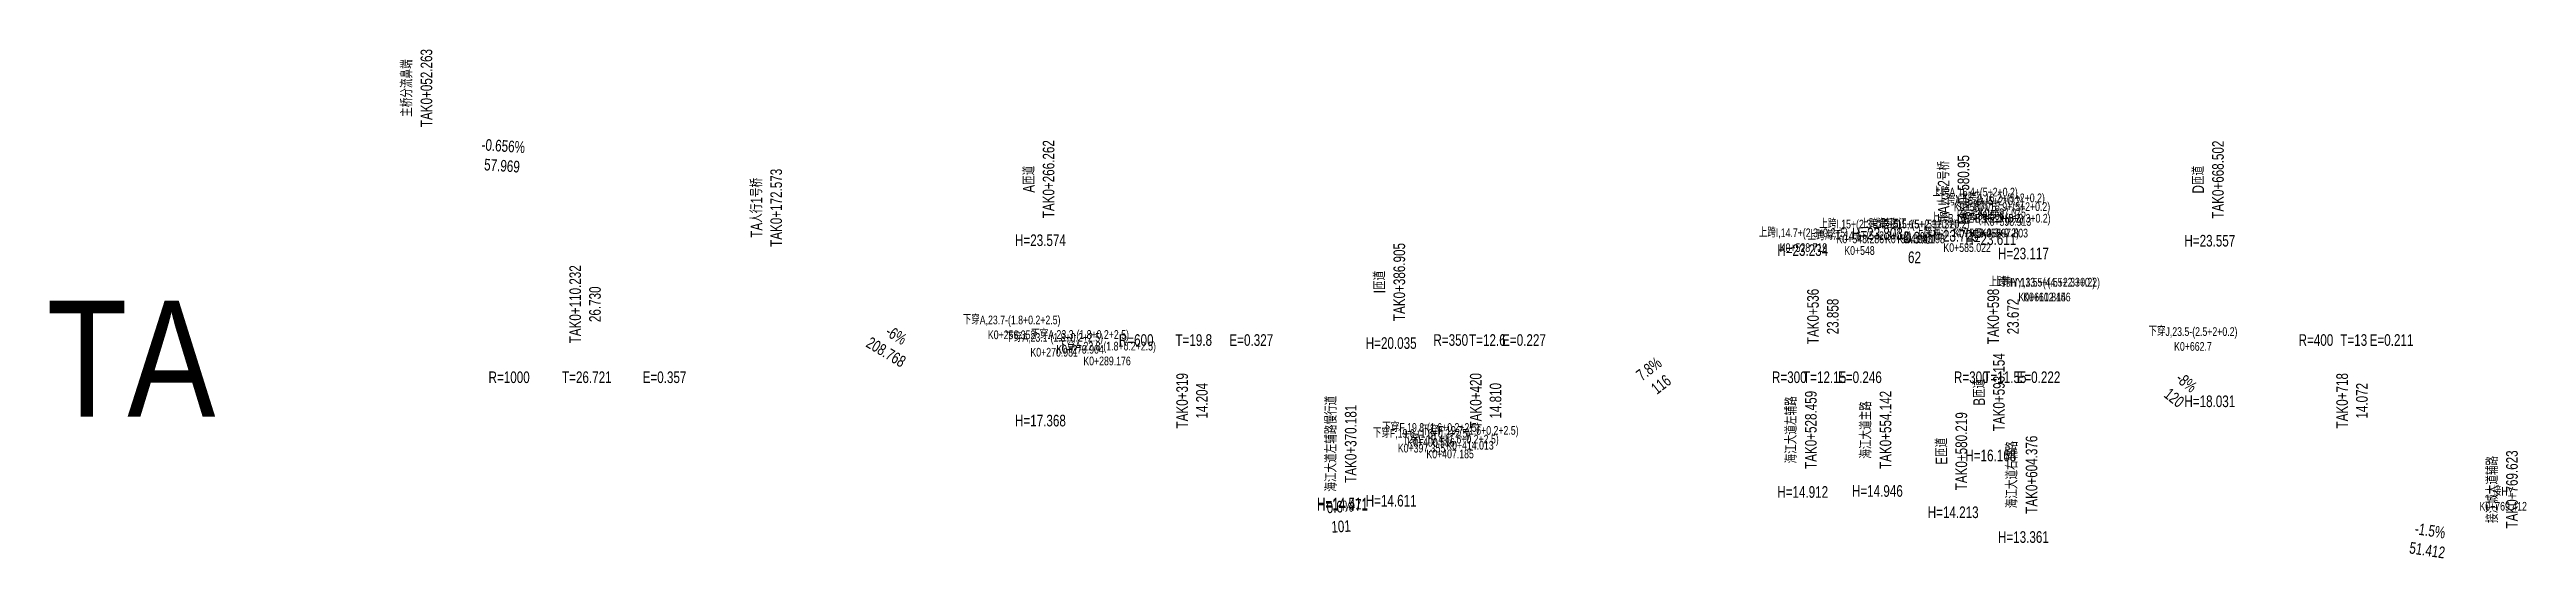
# Model space of a CAD drawing. Extents: x 0 to 558779, y 0 to 2762081.
# Drawn here: x 527679 to 528531, y 2743654 to 2743829 of the extents above; entities that cross this region are included whole.
import ezdxf
from ezdxf.enums import TextEntityAlignment as Align

# ---------------------------------------------------------------- set-up
doc = ezdxf.new("R2010")
doc.units = 0
doc.header["$LTSCALE"] = 20
doc.linetypes.add('HIDDEN', pattern=[0.375, 0.25, -0.125])
for name, color, linetype in [('CtrlPt', 7, 'Continuous'), ('ZdmBz-TA', 3, 'Continuous'), ('ZdsjName', 7, 'Continuous')]:
    doc.layers.add(name, color=color, linetype=linetype)
doc.styles.get("Standard").update_dxf_attribs({"font": 'fsdb_e.shx', "width": 0.7, "bigfont": 'hzdx.shx'})

msp = doc.modelspace()

# ---------------------------------------------------------------- texts
at = {"layer": 'CtrlPt', "width": 0.75}
for s, p in [('上跨A,16.4+(5+2+0.2)', (528341.237, 2743777.564)), ('上跨A,16.1+(5+2+0.2)', (528343.143, 2743774.564)), ('上跨A,16.2+(5+2+0.2)', (528350.552, 2743775.564)), ('上跨I,15+(2.3+0.2+5)', (528301.763, 2743766.564)), ('上跨海江,15+(5+2.3+0.2)', (528318.42, 2743766.564)), ('上跨海江,15+(5+2.3+0.2)', (528322.675, 2743766.564)), ('上跨B,15.2+(5+2.3+0.2)', (528341.935, 2743768.564)), ('上跨B,15.2+(5+2.3+0.2)', (528351.28, 2743768.564)), ('上跨A,15.9+(5+2+0.2)', (528352.39, 2743772.564)), ('上跨I,14.7+(2.3+0.2+5)', (528282.196, 2743763.564)), ('上跨海江,14.6+(5+2.3+0.2)', (528301.477, 2743762.564)), ('上跨海江,14.7+(5+2.3+0.2)', (528338.499, 2743763.564)), ('上跨HY,13.5+(4.5+2.3+0.2)', (528364.291, 2743746.564)), ('上跨HY,13.5+(4.5+2.3+0.2)', (528365.933, 2743746.564)), ('下穿A,23.7-(1.8+0.2+2.5)', (528009.829, 2743733.564)), ('下穿A,23.1-(1.8+0.2+2.5)', (528024.458, 2743727.564)), ('下穿A,23.3-(1.8+0.2+2.5)', (528033.381, 2743728.564)), ('下穿A,22.8-(1.8+0.2+2.5)', (528042.653, 2743724.564)), ('下穿J,23.5-(2.5+2+0.2)', (528416.177, 2743729.564)), ('下穿F,19.6-(1.6+0.2+2.5)', (528150.832, 2743694.564)), ('下穿F,19.8-(1.6+0.2+2.5)', (528154.063, 2743696.564)), ('下穿F,19.4-(1.6+0.2+2.5)', (528160.662, 2743692.564)), ('下穿F,19.7-(1.6+0.2+2.5)', (528167.49, 2743695.564)), ('接HY', (528522.889, 2743674.564))]:
    msp.add_text(s, height=3, dxfattribs=at).set_placement(p, align=Align.BOTTOM_CENTER)
for s, p in [('K0+587.76', (528341.237, 2743776.364)), ('K0+589.666', (528343.143, 2743773.364)), ('K0+597.075', (528350.552, 2743774.364)), ('K0+598.913', (528352.39, 2743771.364)), ('K0+528.719', (528282.196, 2743762.364)), ('K0+548.286', (528301.763, 2743765.364)), ('K0+548', (528301.477, 2743761.364)), ('K0+564.943', (528318.42, 2743765.364)), ('K0+569.198', (528322.675, 2743765.364)), ('K0+585.022', (528338.499, 2743762.364)), ('K0+588.458', (528341.935, 2743767.364)), ('K0+597.803', (528351.28, 2743767.364)), ('K0+610.814', (528364.291, 2743745.364)), ('K0+612.456', (528365.933, 2743745.364)), ('K0+256.352', (528009.829, 2743732.364)), ('K0+279.904', (528033.381, 2743727.364)), ('K0+662.7', (528416.177, 2743728.364)), ('K0+270.981', (528024.458, 2743726.364)), ('K0+289.176', (528042.653, 2743723.364)), ('K0+397.355', (528150.832, 2743693.364)), ('K0+400.586', (528154.063, 2743695.364)), ('K0+414.013', (528167.49, 2743694.364)), ('K0+407.185', (528160.662, 2743691.364)), ('K0+769.412', (528522.889, 2743673.364))]:
    msp.add_text(s, height=3, dxfattribs=at).set_placement(p, align=Align.TOP_CENTER)
at = {"layer": 'ZdmBz-TA', "width": 0.75001}
for s, rotation, p in [('主桥分流鼻端', 90, (527804.94, 2743815.762)), ('-0.656%', 356.247798, (527834.777, 2743792.66)), ('A匝道', 90, (528018.939, 2743784.404)), ('TA人行2号桥', 90, (528333.627, 2743780.391)), ('D匝道', 90, (528421.179, 2743784.234)), ('TA人行1号桥', 90, (527925.25, 2743774.556)), ('-0.3%', 358.281642, (528320.501, 2743761.109)), ('I匝道', 90, (528139.582, 2743749.014)), ('-6%', 329.036243, (527968.505, 2743728.016)), ('7.8%', 37.954231, (528230.985, 2743716.631)), ('B匝道', 90, (528345.831, 2743711.093)), ('-8%', 321.340192, (528411.977, 2743712.004)), ('海江大道左辅路慢行道', 90, (528122.858, 2743693.374)), ('海江大道左辅路', 90, (528281.136, 2743698.138)), ('海江大道主路', 90, (528306.819, 2743698.124)), ('E匝道', 90, (528332.896, 2743690.794)), ('海江大道右辅路', 90, (528357.053, 2743682.72)), ('接江城大道辅路', 90, (528522.3, 2743677.655)), ('0.6%', 3.43363, (528122.929, 2743668.528)), ('-1.5%', 351.469234, (528497.302, 2743660.315))]:
    msp.add_text(s, height=4, rotation=rotation, dxfattribs=at).set_placement(p, align=Align.BOTTOM_CENTER)
for s, rotation, p in [('TAK0+052.263', 90, (527806.54, 2743815.762)), ('TAK0+266.262', 90, (528020.539, 2743784.404)), ('TAK0+668.502', 90, (528422.779, 2743784.234)), ('57.969', 356.247798, (527834.672, 2743791.063)), ('TAK0+172.573', 90, (527926.85, 2743774.556)), ('TAK0+580.95', 90, (528335.227, 2743780.391)), ('TAK0+386.905', 90, (528141.182, 2743749.014)), ('62', 358.281642, (528320.453, 2743759.51)), ('208.768', 329.036243, (527967.682, 2743726.644)), ('TAK0+593.154', 90, (528347.431, 2743711.093)), ('116', 37.954231, (528231.969, 2743715.369)), ('TAK0+528.459', 90, (528282.736, 2743698.138)), ('TAK0+554.142', 90, (528308.419, 2743698.124)), ('120', 321.340192, (528410.977, 2743710.755)), ('TAK0+370.181', 90, (528124.458, 2743693.374)), ('TAK0+580.219', 90, (528334.496, 2743690.794)), ('TAK0+604.376', 90, (528358.653, 2743682.72)), ('TAK0+769.623', 90, (528523.9, 2743677.655)), ('101', 3.43363, (528123.025, 2743666.931)), ('51.412', 351.469234, (528497.064, 2743658.733))]:
    msp.add_text(s, height=4, rotation=rotation, dxfattribs=at).set_placement(p, align=Align.TOP_CENTER)
for s, p in [('H=23.574', (528019.739, 2743763.404)), ('H=23.234', (528281.936, 2743760.004)), ('H=23.803', (528307.619, 2743765.696)), ('H=23.725', (528333.696, 2743764.913)), ('H=23.611', (528346.631, 2743763.776)), ('H=23.557', (528421.979, 2743763.234)), ('H=23.117', (528357.853, 2743758.833)), ('H=20.035', (528140.382, 2743728.014)), ('H=18.031', (528421.979, 2743707.978)), ('H=17.368', (528019.739, 2743701.343)), ('H=16.168', (528346.631, 2743689.344)), ('H=14.611', (528140.382, 2743673.774)), ('H=14.912', (528281.936, 2743676.784)), ('H=14.946', (528307.619, 2743677.124)), ('H=14.511', (528123.658, 2743672.771)), ('H=14.471', (528123.658, 2743672.374)), ('H=14.213', (528333.696, 2743669.794)), ('H=13.361', (528357.853, 2743661.274))]:
    msp.add_text(s, height=4, dxfattribs=at).set_placement(p, align=Align.MIDDLE_CENTER)
at = {"layer": 'ZdmBz-TA', "linetype": 'HIDDEN', "width": 0.75001}
for s, p in [('TAK0+110.232', (527862.909, 2743741.364)), ('TAK0+536', (528288.677, 2743737.164)), ('TAK0+598', (528350.677, 2743737.164)), ('TAK0+319', (528071.677, 2743708.164)), ('TAK0+420', (528172.677, 2743708.164)), ('TAK0+718', (528470.677, 2743708.164))]:
    msp.add_text(s, height=4, rotation=90, dxfattribs=at).set_placement(p, align=Align.BOTTOM_CENTER)
for s, p in [('26.730', (527864.509, 2743741.364)), ('23.858', (528290.277, 2743737.164)), ('23.672', (528352.277, 2743737.164)), ('14.204', (528073.277, 2743708.164)), ('14.810', (528174.277, 2743708.164)), ('14.072', (528472.277, 2743708.164))]:
    msp.add_text(s, height=4, rotation=90, dxfattribs=at).set_placement(p, align=Align.TOP_CENTER)
for s, p in [('R=600', (528052.677, 2743729.064)), ('T=19.8', (528072.477, 2743729.064)), ('E=0.327', (528092.277, 2743729.064)), ('R=350', (528160.877, 2743729.064)), ('T=12.6', (528173.477, 2743729.064)), ('E=0.227', (528186.077, 2743729.064)), ('R=400', (528458.477, 2743729.064)), ('T=13', (528471.477, 2743729.064)), ('E=0.211', (528484.477, 2743729.064)), ('R=1000', (527836.988, 2743716.264)), ('T=26.721', (527863.709, 2743716.264)), ('E=0.357', (527890.43, 2743716.264)), ('R=300', (528277.327, 2743716.264)), ('T=12.15', (528289.477, 2743716.264)), ('E=0.246', (528301.627, 2743716.264)), ('R=300', (528339.927, 2743716.264)), ('T=11.55', (528351.477, 2743716.264)), ('E=0.222', (528363.027, 2743716.264))]:
    msp.add_text(s, height=4, dxfattribs=at).set_placement(p, align=Align.MIDDLE_CENTER)
at = {"layer": 'ZdsjName', "color": 3, "width": 0.85}
msp.add_text('TA', height=40, dxfattribs=at).set_placement((527735.977, 2743722.664), align=Align.MIDDLE_RIGHT)

doc.saveas('drawing.dxf')
